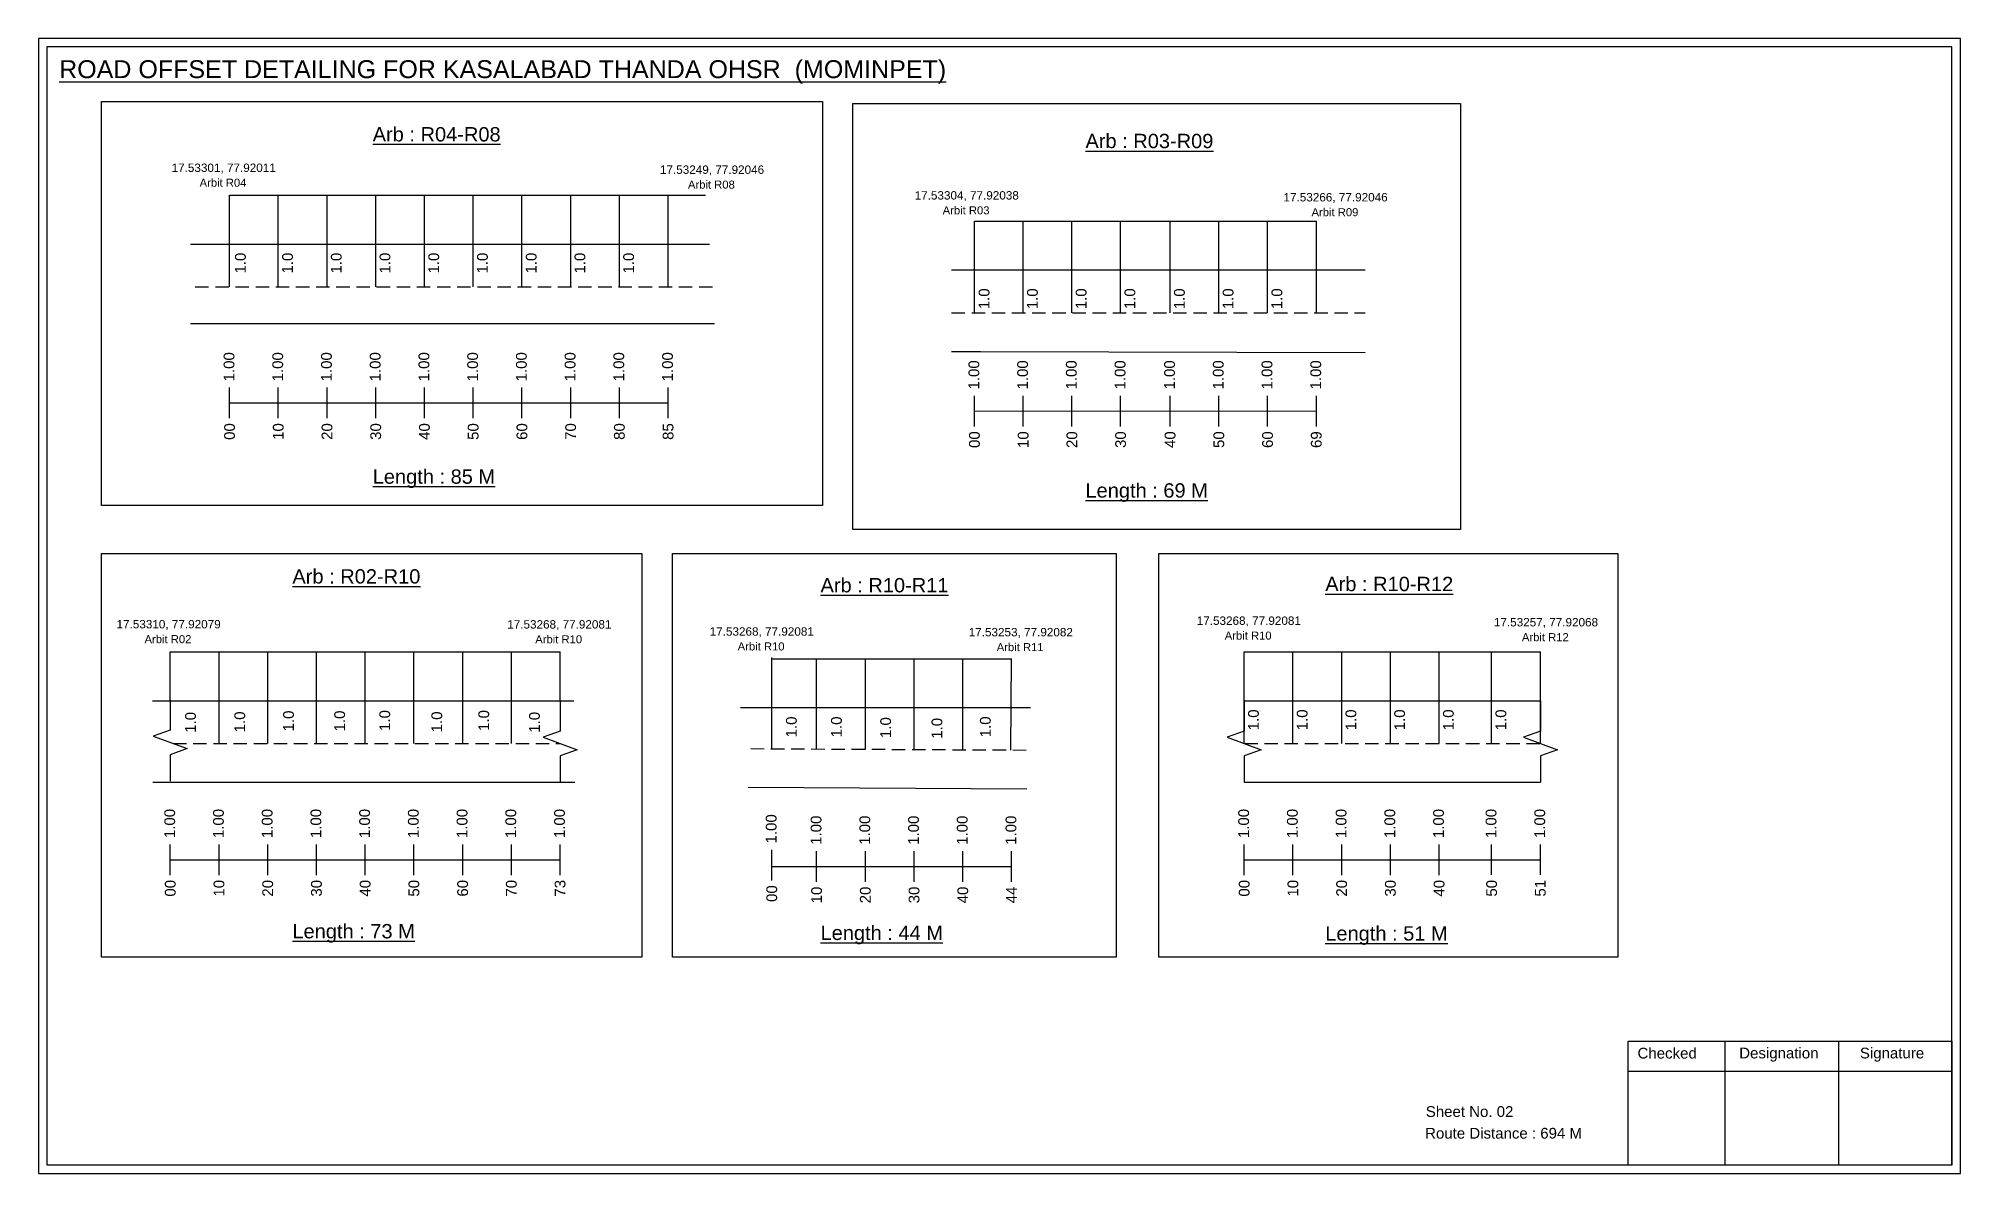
# Model space of a CAD drawing. Header units: inches. Extents: x -117 to 51867, y -12715 to 3423.
# Drawn here: x 46375 to 46912, y 492 to 808 of the extents above; entities that cross this region are included whole.
import ezdxf

# ---------------------------------------------------------------- set-up
doc = ezdxf.new("R2010")
doc.units = ezdxf.units.IN
doc.header["$MEASUREMENT"] = 0
doc.linetypes.add('DASHED2', pattern=[0.375, 0.25, -0.125])
doc.layers.add('PDF_Geometry', color=7, linetype='Continuous')
doc.layers.add('PDF_Text', color=5, linetype='Continuous')
doc.styles.add('PDF Arial', font='arial.ttf')
doc.styles.get("Standard").update_dxf_attribs({"font": 'arial.ttf'})

msp = doc.modelspace()

# ---------------------------------------------------------------- texts
at = {"color": 242, "true_color": 0xcd2027}
for s, height, p in [('%%UROAD OFFSET DETAILING FOR KASALABAD THANDA OHSR  (MOMINPET)', 5, (46380.83, 797.24)), ('%%UArb : R04-R08', 4, (46468.35, 779.57)), ('%%UArb : R03-R09', 4, (46667.28, 777.7)), ('%%ULength : 85 M', 4, (46468.35, 684.07)), ('%%ULength : 69 M', 4, (46667.28, 680.2)), ('%%UArb : R02-R10', 4, (46445.94, 656.22)), ('%%UArb : R10-R11', 4, (46593.34, 653.76)), ('%%UArb : R10-R12', 4, (46734.22, 654.1)), ('%%ULength : 73 M', 4, (46445.94, 557.22)), ('%%ULength : 44 M', 4, (46593.34, 556.76)), ('%%ULength : 51 M', 4, (46734.22, 556.6))]:
    msp.add_text(s, height=height, dxfattribs=at).set_placement(p)
at = {"color": 5}
for s, height, p in [('17.53301, 77.92011', 2.34, (46412.22, 771.06)), ('17.53249, 77.92046', 2.34, (46548.52, 770.53)), ('Arbit R04', 2.246, (46420.04, 766.94)), ('Arbit R08', 2.246, (46556.34, 766.41)), ('17.53304, 77.92038', 2.34, (46619.61, 763.36)), ('17.53266, 77.92046', 2.34, (46722.56, 762.84)), ('Arbit R03', 2.246, (46627.43, 759.23)), ('Arbit R09', 2.246, (46730.38, 758.71)), ('17.53310, 77.92079', 2.34, (46396.85, 643.71)), ('17.53268, 77.92081', 2.34, (46505.9, 643.66)), ('17.53268, 77.92081', 2.34, (46562.4, 641.67)), ('17.53253, 77.92082', 2.34, (46634.7, 641.49)), ('17.53268, 77.92081', 2.34, (46698.34, 644.69)), ('17.53257, 77.92068', 2.34, (46781.28, 644.26)), ('Arbit R02', 2.246, (46404.67, 639.58)), ('Arbit R10', 2.246, (46513.72, 639.54)), ('Arbit R10', 2.246, (46570.22, 637.55)), ('Arbit R11', 2.246, (46642.52, 637.36)), ('Arbit R10', 2.246, (46706.16, 640.57)), ('Arbit R12', 2.246, (46789.1, 640.13))]:
    msp.add_text(s, height=height, dxfattribs=at).set_placement(p)
for p in [(46432.92, 742.7), (46446.08, 742.7), (46459.68, 742.7), (46473.28, 742.7), (46486.88, 742.7), (46500.48, 742.7), (46514.08, 742.7), (46527.68, 742.7), (46541.28, 742.7), (46640.49, 732.76), (46653.98, 732.76), (46667.58, 732.76), (46681.18, 732.76), (46695, 732.76), (46708.6, 732.76), (46722.2, 732.76), (46419, 614.57), (46432.74, 614.7), (46446.36, 614.96), (46460.62, 614.96), (46473.21, 615.09), (46487.73, 614.7), (46500.84, 615.09), (46515, 614.59), (46586.7, 613.3), (46599.28, 613.3), (46613.01, 613.11), (46627.33, 612.91), (46640.84, 613.32), (46715.67, 615.27), (46729.27, 615.27), (46742.87, 615.27), (46756.47, 615.27), (46770.07, 615.27), (46784.72, 615.27)]:
    msp.add_text('1.0', height=3, rotation=90).set_placement(p)
at = {"color": 217, "true_color": 0x93278f}
for s, p in [('1.00', (46429.74, 712.62)), ('1.00', (46443.34, 712.62)), ('1.00', (46456.94, 712.62)), ('1.00', (46470.54, 712.62)), ('1.00', (46484.14, 712.62)), ('1.00', (46497.74, 712.62)), ('1.00', (46511.34, 712.62)), ('1.00', (46524.94, 712.62)), ('1.00', (46538.54, 712.62)), ('1.00', (46552.14, 712.62)), ('1.00', (46637.64, 710.36)), ('1.00', (46651.24, 710.36)), ('1.00', (46664.84, 710.36)), ('1.00', (46678.44, 710.36)), ('1.00', (46692.25, 710.36)), ('1.00', (46705.85, 710.36)), ('1.00', (46719.45, 710.36)), ('1.00', (46733.05, 710.36)), ('00', (46429.89, 696.3)), ('10', (46443.49, 696.3)), ('20', (46457.09, 696.3)), ('30', (46470.69, 696.3)), ('40', (46484.29, 696.3)), ('50', (46497.89, 696.3)), ('60', (46511.49, 696.3)), ('70', (46525.09, 696.3)), ('80', (46538.69, 696.3)), ('85', (46552.29, 696.3)), ('00', (46637.79, 694.04)), ('10', (46651.39, 694.04)), ('20', (46664.99, 694.04)), ('30', (46678.59, 694.04)), ('40', (46692.4, 694.04)), ('50', (46706, 694.04)), ('60', (46719.6, 694.04)), ('69', (46733.2, 694.04)), ('1.00', (46413.19, 585.19)), ('1.00', (46426.79, 585.19)), ('1.00', (46440.39, 585.19)), ('1.00', (46453.99, 585.19)), ('1.00', (46467.59, 585.19)), ('1.00', (46481.19, 585.19)), ('1.00', (46494.79, 585.19)), ('1.00', (46508.39, 585.19)), ('1.00', (46521.99, 585.19)), ('1.00', (46581.07, 583.7)), ('1.00', (46593.59, 583.31)), ('1.00', (46607.19, 583.31)), ('1.00', (46620.79, 583.31)), ('1.00', (46634.39, 583.31)), ('1.00', (46647.99, 583.31)), ('1.00', (46712.93, 585.19)), ('1.00', (46726.53, 585.19)), ('1.00', (46740.13, 585.19)), ('1.00', (46753.73, 585.19)), ('1.00', (46767.33, 585.19)), ('1.00', (46781.98, 585.19)), ('1.00', (46795.58, 585.19)), ('00', (46413.34, 568.87)), ('10', (46426.94, 568.87)), ('20', (46440.54, 568.87)), ('30', (46454.14, 568.87)), ('40', (46467.74, 568.87)), ('50', (46481.34, 568.87)), ('60', (46494.94, 568.87)), ('70', (46508.54, 568.87)), ('73', (46522.14, 568.87)), ('00', (46581.22, 567.38)), ('10', (46593.74, 566.99)), ('20', (46607.34, 566.99)), ('30', (46620.94, 566.99)), ('40', (46634.54, 566.99)), ('44', (46648.14, 566.99)), ('00', (46713.08, 568.87)), ('10', (46726.68, 568.87)), ('20', (46740.28, 568.87)), ('30', (46753.88, 568.87)), ('40', (46767.48, 568.87)), ('50', (46782.13, 568.87)), ('51', (46795.73, 568.87))]:
    msp.add_text(s, height=3, rotation=90, dxfattribs=at).set_placement(p)
for s, p in [('Sheet No. 02', (46762.27, 507.4)), ('Route Distance : 694 M', (46762.08, 501.35))]:
    msp.add_text(s, height=3).set_placement(p)
at = {"layer": 'PDF_Text', "color": 7, "attachment_point": 7, "style": 'PDF Arial'}
for s, insert, char_height in [('Checked', (46821.37, 523.65), 3.001), ('Designation', (46849.75, 522.82), 3.0006), ('Signature', (46883.43, 522.82), 3.001)]:
    msp.add_mtext(s, dxfattribs=dict(at, insert=insert, char_height=char_height))

# ---------------------------------------------------------------- linework, layer by layer
at = {"color": 5}
for p, q in [((46428.41, 764.56), (46561.19, 764.56)), ((46636.31, 757.29), (46731.73, 757.3)), ((46411.86, 637.13), (46520.66, 637.13)), ((46579.74, 635.25), (46646.66, 635.25)), ((46711.6, 637.13), (46794.25, 637.13))]:
    msp.add_line(p, q, dxfattribs=at)
for p, q in [((46428.41, 739.03), (46428.41, 764.56)), ((46442.01, 739.03), (46442.01, 764.56)), ((46455.61, 739.03), (46455.61, 764.56)), ((46469.21, 739.03), (46469.21, 764.56)), ((46482.81, 739.03), (46482.81, 764.56)), ((46496.41, 739.03), (46496.41, 764.56)), ((46510.01, 739.03), (46510.01, 764.56)), ((46523.61, 739.03), (46523.61, 764.56)), ((46537.21, 739.03), (46537.21, 764.56)), ((46550.81, 739.03), (46550.81, 764.56)), ((46636.31, 731.76), (46636.31, 757.3)), ((46649.91, 731.76), (46649.91, 757.3)), ((46663.51, 731.76), (46663.51, 757.3)), ((46677.11, 731.76), (46677.11, 757.3)), ((46690.93, 731.76), (46690.93, 757.3)), ((46704.53, 731.76), (46704.53, 757.3)), ((46718.13, 731.76), (46718.13, 757.3)), ((46731.73, 731.76), (46731.73, 757.3)), ((46417.53, 750.91), (46562.32, 750.91)), ((46745.33, 743.65), (46629.9, 743.65)), ((46563.73, 728.73), (46417.53, 728.73)), ((46629.9, 720.96), (46637.96, 720.96)), ((46637.96, 720.96), (46745.33, 720.66)), ((46411.86, 623.48), (46411.86, 637.13)), ((46425.46, 611.59), (46425.46, 637.13)), ((46439.06, 611.59), (46439.06, 637.13)), ((46452.66, 611.59), (46452.66, 637.13)), ((46466.26, 611.59), (46466.26, 637.13)), ((46479.86, 611.59), (46479.86, 637.13)), ((46493.46, 611.59), (46493.46, 637.13)), ((46507.06, 611.59), (46507.06, 637.13)), ((46520.66, 623.47), (46520.66, 637.13)), ((46579.74, 610.01), (46579.74, 635.55)), ((46592.26, 609.96), (46592.26, 635.25)), ((46605.86, 609.91), (46605.86, 635.25)), ((46619.46, 609.97), (46619.46, 635.25)), ((46633.06, 609.71), (46633.06, 635.25)), ((46646.43, 609.75), (46646.66, 635.25)), ((46711.6, 611.59), (46711.6, 637.13)), ((46725.2, 611.59), (46725.2, 637.13)), ((46738.8, 611.59), (46738.8, 637.13)), ((46752.4, 611.59), (46752.4, 637.13)), ((46766, 611.59), (46766, 637.13)), ((46780.65, 611.59), (46780.65, 637.13)), ((46794.25, 611.59), (46794.25, 637.13)), ((46406.87, 623.48), (46524.48, 623.53)), ((46711.6, 623.47), (46794.25, 623.47)), ((46651.91, 621.58), (46570.96, 621.58)), ((46407.01, 600.79), (46524.79, 600.79)), ((46573.17, 599.37), (46650.89, 598.94)), ((46711.6, 600.79), (46794.25, 600.79))]:
    msp.add_line(p, q)
at = {"linetype": 'DASHED2', "ltscale": 15}
for p, q in [((46418.81, 739.03), (46563.17, 739.03)), ((46629.9, 731.76), (46745.33, 731.76)), ((46412.63, 611.59), (46520.66, 611.59)), ((46711.6, 611.59), (46794.25, 611.59)), ((46573.88, 610.16), (46652.16, 609.75))]:
    msp.add_line(p, q, dxfattribs=at)
at = {"color": 217, "true_color": 0x93278f}
for p, q in [((46428.41, 702.33), (46428.41, 710.89)), ((46442.01, 702.33), (46442.01, 710.89)), ((46455.61, 702.33), (46455.61, 710.89)), ((46469.21, 702.33), (46469.21, 710.89)), ((46482.81, 702.33), (46482.81, 710.89)), ((46496.41, 702.33), (46496.41, 710.89)), ((46510.01, 702.33), (46510.01, 710.89)), ((46523.61, 702.33), (46523.61, 710.89)), ((46537.21, 702.33), (46537.21, 710.89)), ((46550.81, 702.33), (46550.81, 710.89)), ((46636.31, 700.07), (46636.31, 708.62)), ((46649.91, 700.07), (46649.91, 708.62)), ((46663.51, 700.07), (46663.51, 708.62)), ((46677.11, 700.07), (46677.11, 708.62)), ((46690.93, 700.07), (46690.93, 708.62)), ((46704.53, 700.07), (46704.53, 708.62)), ((46718.13, 700.07), (46718.13, 708.62)), ((46731.73, 700.07), (46731.73, 708.62)), ((46428.41, 706.6), (46550.81, 706.62)), ((46636.31, 704.34), (46731.73, 704.4)), ((46411.86, 574.89), (46411.86, 583.45)), ((46425.46, 574.89), (46425.46, 583.45)), ((46439.06, 574.89), (46439.06, 583.45)), ((46452.66, 574.89), (46452.66, 583.45)), ((46466.26, 574.89), (46466.26, 583.45)), ((46479.86, 574.89), (46479.86, 583.45)), ((46493.46, 574.89), (46493.46, 583.45)), ((46507.06, 574.89), (46507.06, 583.45)), ((46520.66, 574.89), (46520.66, 583.45)), ((46579.74, 573.4), (46579.74, 581.96)), ((46592.26, 573.02), (46592.26, 581.57)), ((46605.86, 573.02), (46605.86, 581.57)), ((46619.46, 573.02), (46619.46, 581.57)), ((46633.06, 573.02), (46633.06, 581.57)), ((46646.66, 573.02), (46646.66, 581.57)), ((46711.6, 574.89), (46711.6, 583.45)), ((46725.2, 574.89), (46725.2, 583.45)), ((46738.8, 574.89), (46738.8, 583.45)), ((46752.4, 574.89), (46752.4, 583.45)), ((46766, 574.89), (46766, 583.45)), ((46780.65, 574.9), (46780.65, 583.45)), ((46794.25, 574.9), (46794.25, 583.45)), ((46411.86, 579.16), (46520.66, 579.16)), ((46579.74, 577.28), (46646.66, 577.3)), ((46711.6, 579.16), (46794.25, 579.17))]:
    msp.add_line(p, q, dxfattribs=at)
for points in [[(46392.64, 790.69), (46593.88, 790.69), (46593.88, 678.01), (46392.64, 678.01)], [(46602.39, 790.13), (46772, 790.13), (46772, 671.31), (46602.39, 671.31)], [(46392.64, 664.61), (46543.49, 664.61), (46543.49, 551.93), (46392.64, 551.93)], [(46552.04, 664.61), (46675.84, 664.61), (46675.84, 551.93), (46552.04, 551.93)], [(46687.73, 664.61), (46815.83, 664.61), (46815.83, 551.93), (46687.73, 551.93)]]:
    msp.add_lwpolyline(points, close=True)
at = {"linetype": 'Continuous'}
for points in [[(46411.85, 623.76), (46411.85, 615.33), (46407.1, 613.6), (46416.59, 610.15), (46411.85, 608.42), (46411.85, 601.07)], [(46520.66, 623.47), (46520.66, 615.04), (46515.92, 613.32), (46525.41, 609.86), (46520.66, 608.14), (46520.66, 600.79)], [(46711.6, 623.47), (46711.6, 615.04), (46706.86, 613.32), (46716.34, 609.86), (46711.6, 608.14), (46711.6, 600.79)], [(46794.25, 623.47), (46794.25, 615.04), (46789.51, 613.32), (46799, 609.86), (46794.25, 608.14), (46794.25, 600.79)]]:
    msp.add_lwpolyline(points, dxfattribs=at)
at = {"layer": 'PDF_Geometry'}
for points in [[(46375.06, 808.31), (46375.06, 491.6), (46911.53, 491.6), (46911.53, 808.31)], [(46377.38, 805.98), (46377.38, 494.02), (46909.11, 494.02), (46909.11, 805.98)]]:
    msp.add_lwpolyline(points, close=True, dxfattribs=at)
at = {"layer": 'PDF_Geometry', "color": 242, "true_color": 0xcc1f26}
msp.add_lwpolyline([(46909.11, 493.92), (46818.77, 493.92), (46818.77, 528.54), (46909.11, 528.54)], close=True, dxfattribs=at)
for points in [[(46845.75, 528.54), (46845.75, 493.92)], [(46877.48, 528.54), (46877.48, 493.92)], [(46818.77, 520.16), (46909.11, 520.16)]]:
    msp.add_lwpolyline(points, dxfattribs=at)

msp.set_redraw_order([(e.dxf.handle, doc.entitydb.next_handle()) for e in msp.query("TEXT MTEXT ATTDEF DIMENSION ARC_DIMENSION")])  # texts and dimensions are drawn at this point

doc.saveas('drawing.dxf')
